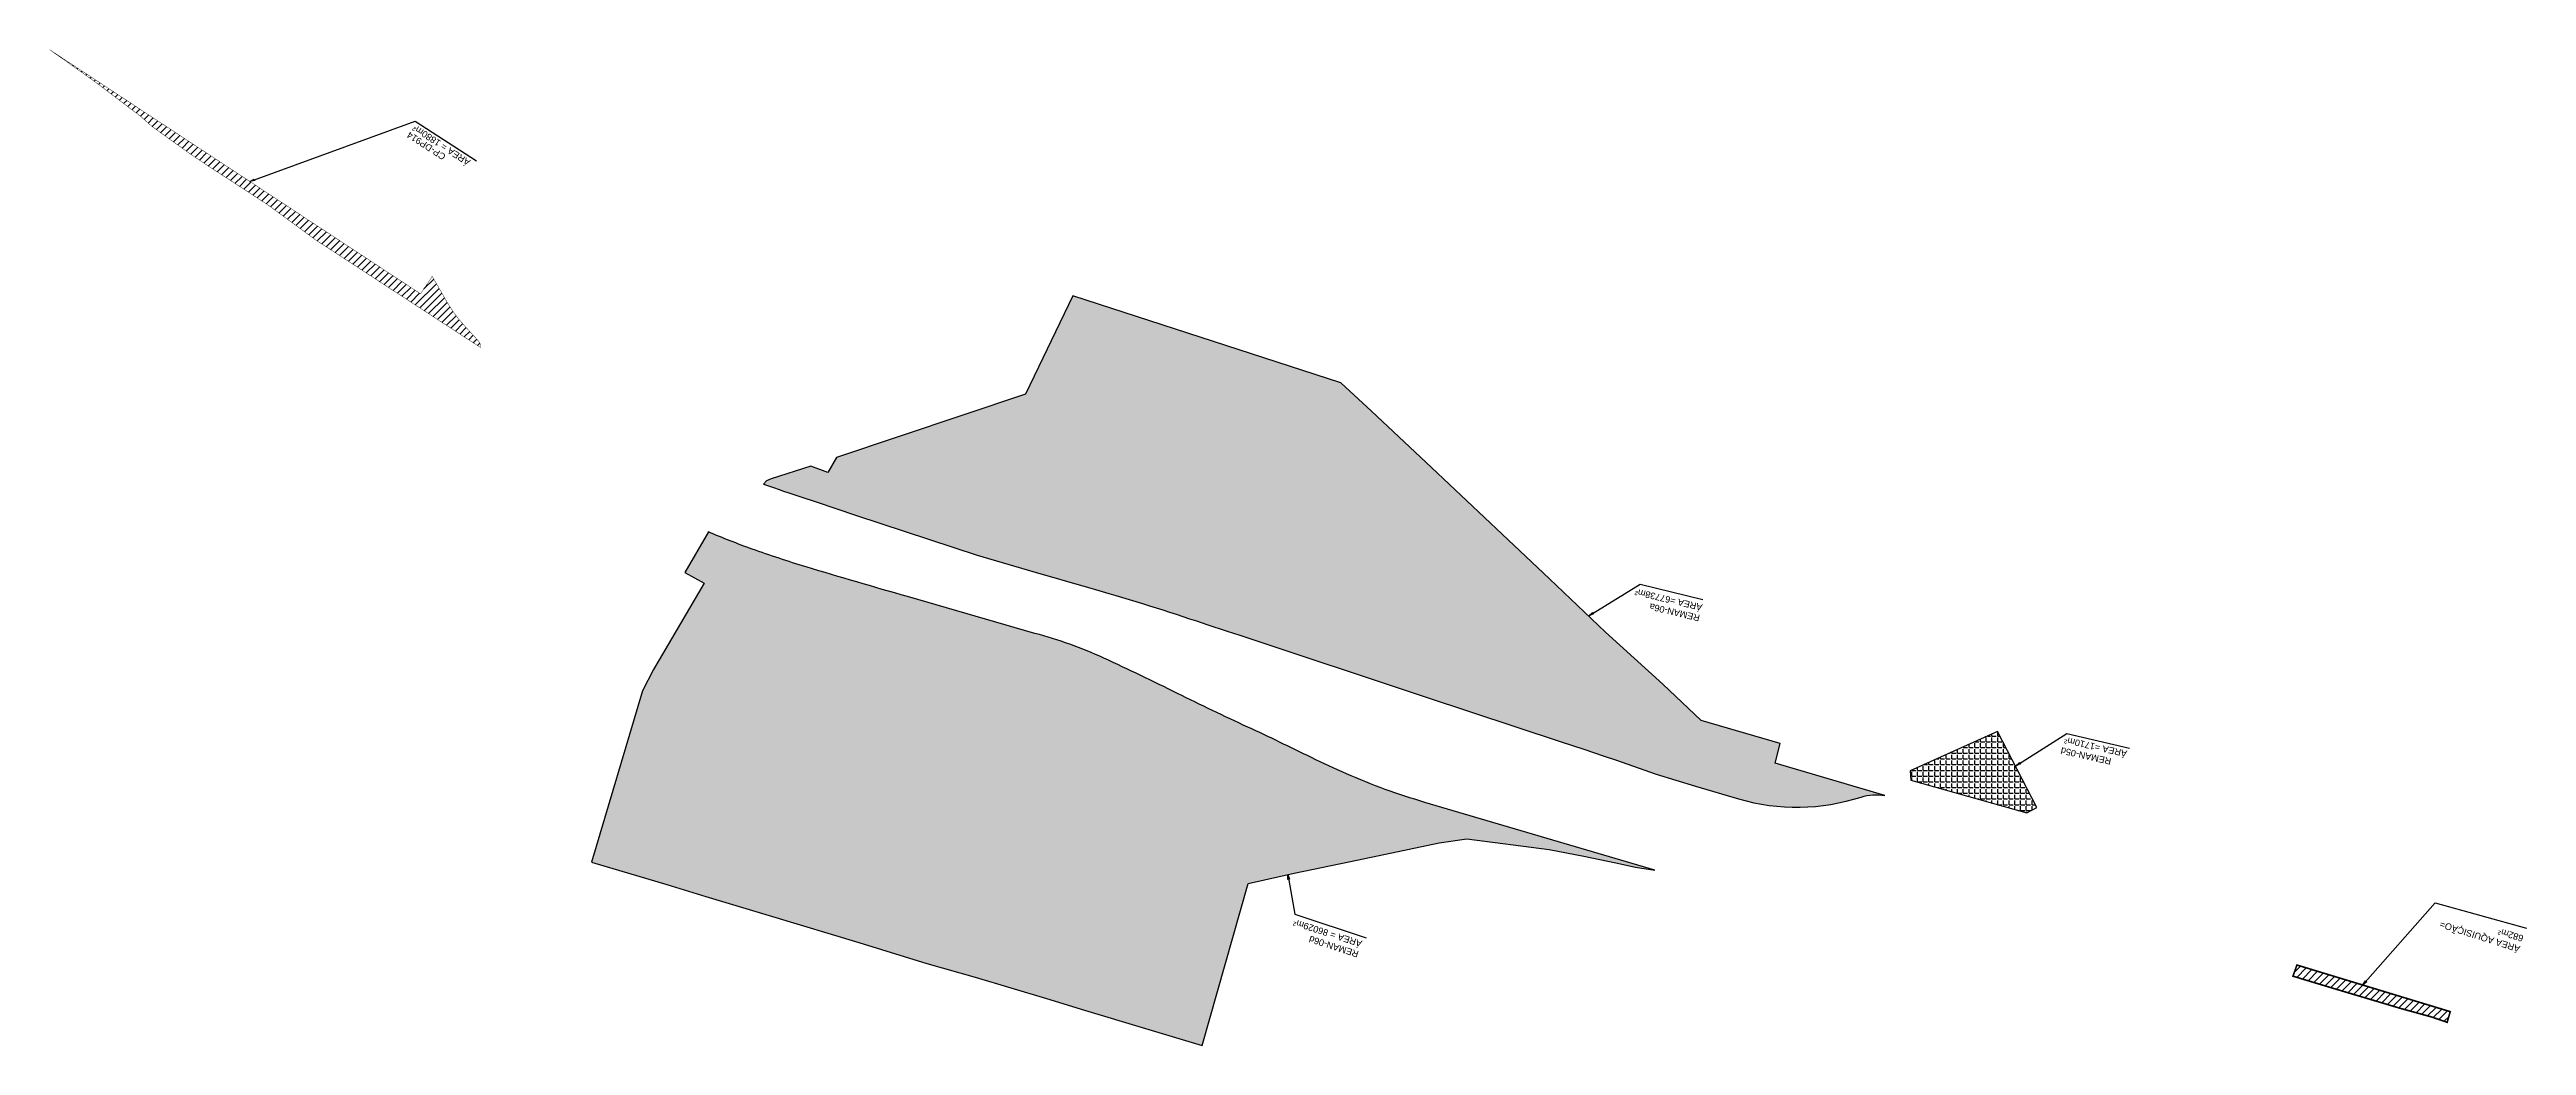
# Model space of a CAD drawing. Header units: metres. Extents: x 287051 to 328239, y 7396995 to 7466021.
# Drawn here: x 287051 to 288562, y 7465177 to 7465784 of the extents above; entities that cross this region are included whole.
import ezdxf

# ---------------------------------------------------------------- set-up
doc = ezdxf.new("R2010")
doc.units = ezdxf.units.M
doc.header["$LTSCALE"] = 10
doc.layers.add('_ÁREA REMANESCENTE', color=7, linetype='Continuous', lineweight=25, true_color=0xdb00db)
for name, color, linetype in [('DESAPROPRIAÇÃO', 160, 'Continuous'), ('F-HATCH-PUBLICA', 240, 'Continuous'), ('U-HZ-TEXTO-DESAP', 2, 'Continuous')]:
    doc.layers.add(name, color=color, linetype=linetype)
doc.styles.add('ARIAL', font='arial.ttf')
doc.styles.add('DIM', font='arial.ttf', dxfattribs={"width": 0.8})
doc.dimstyles.new('U-1_2000', dxfattribs={"dimscale": 2, "dimtxt": 1.5, "dimasz": 0.75, "dimexe": 0.75, "dimexo": 0.75, "dimgap": 0.25, "dimtad": 1, "dimzin": 4, "dimtxsty": 'DIM', "dimblk": 'ARCHTICK', "dimcen": 0.7, "dimdle": 0.75, "dimclrd": 256, "dimclre": 256, "dimclrt": 256, "dimaunit": 1, "dimadec": 3, "dimazin": 2, "dimtfac": 1, "dimtofl": 0, "dimtmove": 0, "dimatfit": 3, "dimldrblk": 'CLOSEDBLANK', "dimfxl": 0, "dimtolj": 1, "dimtzin": 0, "dimlwd": -1, "dimlwe": -1, "dimarcsym": 0})
pattern_1 = [(0, (0, 0), (0, 3.4925), [2.54, -0.9525]), (90, (0, 0), (-3.4925, 2.138539473011066e-16), [2.54, -0.9525])]
pattern_2 = [(45, (0, 0), (-2.245064030267288, 2.245064030267288), [])]

msp = doc.modelspace()

# ---------------------------------------------------------------- texts
at = {"layer": 'U-HZ-TEXTO-DESAP', "style": 'ARIAL'}
for s, p in [('CP-DP914', (287293.1206750108, 7465719.855599477)), ('ÁREA = 1880m²', (287308.1667098101, 7465716.490796651))]:
    msp.add_text(s, height=4, rotation=146.9641465078874, dxfattribs=at).set_placement(p)
at = {"layer": 'U-HZ-TEXTO-DESAP', "color": 2, "linetype": 'Continuous', "lineweight": -3, "attachment_point": 7, "style": 'ARIAL'}
for s, insert, char_height, width, rotation in [('\\pi41.953;{\\C256;\\P\\pi0;REMAN-06a\\PÁREA =67738m²}', (288059.6979698078, 7465445.74827025), 4, 41.95333855019191, 166.60937218617084), ('\\pi137.38;{\\C256;\\P\\pi106.86;REMAN-05d\\P\\pi98.491;ÁREA =1710m²}', (288414.8786515752, 7465334.972163644), 4, 137.3774242956851, 167.3709872969185), ('\\pi50.968;{\\C256;\\P\\pi0;REMAN-06d\\PÁREA = 86029m²}', (287852.1116251433, 7465240.447551541), 4, 50.96789704369485, 162.09253322206362), ('ÁREA AQUISIÇÃO=\\P682m²', (288560.6525178057, 7465243.669639688), 3.999999999999991, 52.51180698034496, 162.45595858374335)]:
    msp.add_mtext(s, dxfattribs=dict(at, insert=insert, char_height=char_height, width=width, rotation=rotation))

# ---------------------------------------------------------------- blocks, each defined once
blk = doc.blocks.new('_ArchTick')
at = {"color": 0, "linetype": 'ByBlock', "const_width": 0.15}
blk.add_lwpolyline([(-0.5, -0.5), (0.5, 0.5)], dxfattribs=at)

# ---------------------------------------------------------------- hatches: boundary and pattern name
at = {"layer": '_ÁREA REMANESCENTE'}
h = msp.add_hatch(dxfattribs=at)
h.set_pattern_fill('ANGLE', color=256, scale=0.5)
h.set_pattern_definition(pattern_1)
edge = h.paths.add_edge_path()
edge.add_line((287616.8917238708, 7465475.684213278), (287650.9138177161, 7465465.859826015))
edge.add_line((287650.9138177161, 7465465.859826015), (287684.9359115614, 7465456.035438753))
edge.add_arc((287193.6078700068, 7463754.554390518), 1771.000000542029, 71.66712841147671, 73.89313766774882, ccw=False)
edge.add_line((287750.6530853036, 7465435.667602064), (287757.0802245087, 7465433.537937555))
edge.add_line((287757.0802245087, 7465433.537937555), (287769.4996657326, 7465429.422693999))
edge.add_line((287769.4996657326, 7465429.422693999), (287777.1876894973, 7465426.875229127))
edge.add_line((287777.1876894973, 7465426.875229127), (287890.2666686895, 7465389.405947535))
edge.add_line((287890.2666686895, 7465389.405947535), (287973.1729871379, 7465361.934526995))
edge.add_line((287973.1729871379, 7465361.934526995), (287986.9631560821, 7465357.365085999))
edge.add_line((287986.9631560821, 7465357.365085999), (287999.4378911715, 7465353.231520546))
edge.add_line((287999.4378911715, 7465353.231520546), (288006.3946926486, 7465350.926349811))
edge.add_line((288006.3946926486, 7465350.926349811), (288031.0908655037, 7465342.097480283))
edge.add_line((288031.0908655037, 7465342.097480283), (288055.0915449517, 7465334.776314882))
edge.add_line((288055.0915449517, 7465334.776314882), (288081.4544622951, 7465327.073801556))
edge.add_line((288081.4544622951, 7465327.073801556), (288082.4446481728, 7465326.788698748))
edge.add_arc((288116.8828273848, 7465447.86433637), 125.8781085533273, 254.1223795147196, 285.9683568250591)
edge.add_line((288151.5127045091, 7465326.8433885), (288152.4721753557, 7465327.058665923))
edge.add_line((288152.4721753557, 7465327.058665923), (288154.2639641256, 7465327.664677406))
edge.add_line((288154.2639641256, 7465327.664677406), (288156.2284295573, 7465328.218593518))
edge.add_arc((288165.4556862226, 7465297.342515931), 32.22536939696772, 81.2191494677329, 106.6386747261999, ccw=False)
edge.add_line((288170.3750674157, 7465329.190186512), (288103.7120059263, 7465348.889882446))
edge.add_line((288103.7120059263, 7465348.889882446), (288106.8455812771, 7465360.904734635))
edge.add_line((288106.8455812771, 7465360.904734635), (288058.7065541639, 7465374.849672844))
edge.add_line((288058.7065541639, 7465374.849672844), (288035.2188270641, 7465397.028109523))
edge.add_line((288035.2188270641, 7465397.028109523), (288000.3215003997, 7465428.770777094))
edge.add_line((288000.3215003997, 7465428.770777094), (287966.0184689933, 7465461.279699996))
edge.add_line((287966.0184689933, 7465461.279699996), (287937.1756603302, 7465488.519141537))
edge.add_line((287937.1756603302, 7465488.519141537), (287894.0228747741, 7465529.17854884))
edge.add_line((287894.0228747741, 7465529.17854884), (287857.4544571375, 7465563.521595452))
edge.add_line((287857.4544571375, 7465563.521595452), (287838.7680929808, 7465580.785540672))
edge.add_line((287838.7680929808, 7465580.785540672), (287675.2128512012, 7465634.014103883))
edge.add_line((287675.2128512012, 7465634.014103883), (287646.3721214392, 7465574.06559612))
edge.add_line((287646.3721214392, 7465574.06559612), (287531.0637477795, 7465535.249560706))
edge.add_line((287531.0637477795, 7465535.249560706), (287525.7948467706, 7465526.249956472))
edge.add_line((287525.7948467706, 7465526.249956472), (287515.4098481365, 7465530.122539154))
edge.add_line((287515.4098481365, 7465530.122539154), (287491.2566463849, 7465522.41612271))
edge.add_line((287491.2566463849, 7465522.41612271), (287488.3763262287, 7465521.082020596))
edge.add_line((287488.3763262287, 7465521.082020596), (287486.6678875622, 7465519.039536205))
edge.add_line((287486.6678875622, 7465519.039536205), (287492.699533717, 7465516.945351625))
edge.add_line((287492.699533717, 7465516.945351625), (287496.0615871915, 7465515.77804831))
edge.add_line((287496.0615871915, 7465515.77804831), (287498.7311798719, 7465514.851167044))
edge.add_line((287498.7311798719, 7465514.851167044), (287502.0517238405, 7465513.750498516))
edge.add_line((287502.0517238405, 7465513.750498516), (287508.8525277605, 7465511.496220025))
edge.add_line((287508.8525277605, 7465511.496220025), (287519.2656290759, 7465508.044564812))
edge.add_line((287519.2656290759, 7465508.044564812), (287542.7565452096, 7465500.257975523))
edge.add_line((287542.7565452096, 7465500.257975523), (287587.7748707914, 7465485.335645133))
edge.add_line((287587.7748707914, 7465485.335645133), (287616.8917238708, 7465475.684213278))
h = msp.add_hatch(dxfattribs=at)
h.set_pattern_fill('ANGLE', color=256, scale=0.5)
h.set_pattern_definition(pattern_1)
h.paths.add_polyline_path([(287842.2379002731, 7465342.311442346, -0.01245824979659226), (287820.828667762, 7465352.273520339, 0.006744802357153811), (287781.9948326581, 7465370.886249147, -0.006744802357163847), (287739.1219865809, 7465391.434841762, 0.006726713699568094), (287694.2246564224, 7465412.955749815, 0.04473018511837362), (287652.1895079435, 7465428.02056682), (287574.4827265845, 7465450.45955945, -0.00357490147704832), (287512.5360939421, 7465468.592956796, -0.01157362791554884), (287479.7458366638, 7465479.467714532, -0.01552574788822971), (287453.0667188455, 7465489.941566145), (287438.5124069402, 7465465.243496116), (287450.3161265117, 7465458.769485892), (287419.4735449009, 7465405.984972347), (287412.7503925018, 7465393.056264739), (287381.6548207911, 7465288.54746896), (287427.5512221952, 7465274.885974671), (287451.3579812406, 7465267.436084451), (287491.9841075249, 7465255.328705344), (287544.6816820808, 7465239.545706335), (287586.3184816475, 7465226.739498892), (287615.7445286644, 7465218.296832825), (287659.2812968806, 7465205.231730883), (287682.4214103451, 7465198.24146784), (287719.5719113159, 7465186.968564389), (287754.2285795261, 7465176.652430554), (287782.2896107237, 7465275.555275081), (287810.3319026321, 7465281.695699691), (287843.7681976114, 7465288.585672492), (287862.2226409763, 7465292.487736419), (287898.7319431035, 7465300.249422382), (287915.7504324288, 7465302.76615861), (287965.9071917412, 7465296.226797215), (287987.1010142937, 7465292.046722606), (288006.6441062199, 7465288.025444802), (288018.4912232425, 7465285.39134626), (288030.3306257716, 7465283.582061964), (287889.9549204359, 7465324.966512752, -0.03098805210466174)])
h = msp.add_hatch(dxfattribs=at)
h.set_pattern_fill('ANGLE', color=256, scale=0.5)
h.set_pattern_definition(pattern_1)
h.paths.add_polyline_path([(288257.2190085693, 7465318.472293392), (288263.4442186588, 7465321.732320718), (288239.4168499941, 7465368.090164868), (288186.1184557396, 7465344.25342902), (288186.5796627677, 7465338.533685221)])
at = {"layer": 'DESAPROPRIAÇÃO', "transparency": 33554687}
h = msp.add_hatch(dxfattribs=at)
h.set_pattern_fill('ANSI31', color=256)
h.set_pattern_definition(pattern_2)
edge = h.paths.add_edge_path()
edge.add_line((287051.155744136, 7465784.086287594), (287277.4183430456, 7465635.143752088))
edge.add_line((287277.4183430456, 7465635.143752088), (287284.477237518, 7465645.867107933))
edge.add_line((287284.477237518, 7465645.867107933), (287293.6219580373, 7465630.020473466))
edge.add_arc((287363.4626756179, 7465670.323911049), 80.63555613497546, 209.988234686753, 222.9326769091272)
edge.add_arc((286539.6296294089, 7464903.89496663), 1044.581851688549, 42.26264139064989, 42.932676909094425, ccw=False)
edge.add_arc((287308.9452541831, 7465603.001924641), 5.064141757001142, -6.68654695430638, 42.26264139098629, ccw=False)
edge.add_line((287313.9749497311, 7465602.412268446), (287259.6406863665, 7465637.883647311))
edge.add_line((287259.6406863665, 7465637.883647311), (287213.3851704688, 7465668.08092666))
edge.add_line((287213.3851704688, 7465668.08092666), (287184.0945232526, 7465689.536427964))
edge.add_line((287184.0945232526, 7465689.536427964), (287144.0446658098, 7465715.650703037))
edge.add_line((287144.0446658098, 7465715.650703037), (287134.8718714147, 7465721.932101311))
edge.add_line((287134.8718714147, 7465721.932101311), (287113.3143994936, 7465737.441412685))
edge.add_line((287113.3143994936, 7465737.441412685), (287106.7971883233, 7465743.300761139))
edge.add_line((287106.7971883233, 7465743.300761139), (287078.5054288565, 7465764.741045259))
edge.add_line((287078.5054288565, 7465764.741045259), (287051.1557441419, 7465784.086287591))
at = {"layer": 'F-HATCH-PUBLICA'}
h = msp.add_hatch(dxfattribs=at)
h.set_pattern_fill('ANSI31', color=256)
h.set_pattern_definition(pattern_2)
h.paths.add_polyline_path([(288422.1057986936, 7465225.719077191), (288419.6544759963, 7465218.924934912), (288443.85552984, 7465211.611361212), (288485.710585141, 7465199.125839225), (288504.2013553808, 7465194.044011504), (288513.7384036265, 7465190.771711621), (288515.5990227913, 7465197.281354121)])

# ---------------------------------------------------------------- linework, layer by layer
at = {"layer": '_ÁREA REMANESCENTE'}
for points in [[(287616.8917238708, 7465475.684213278), (287650.9138177161, 7465465.859826015), (287684.9359115614, 7465456.035438753, -0.009713103115571059), (287750.6530853036, 7465435.667602064), (287757.0802245087, 7465433.537937555), (287769.4996657326, 7465429.422693999), (287777.1876894973, 7465426.875229127), (287890.2666686895, 7465389.405947535), (287973.1729871379, 7465361.934526995), (287986.9631560821, 7465357.365085999), (287999.4378911715, 7465353.231520546), (288006.3946926486, 7465350.926349811), (288031.0908655037, 7465342.097480283), (288055.0915449517, 7465334.776314882), (288081.4544622951, 7465327.073801556), (288081.4544622951, 7465327.073801556), (288081.4544622951, 7465327.073801556), (288081.4544622951, 7465327.073801556, 0.1509934209650813), (288156.2284295573, 7465328.218593518), (288156.2284295573, 7465328.218593518, -0.1134745594568034), (288170.639565818, 7465329.148204496), (288103.7120059263, 7465348.889882446), (288106.8455812771, 7465360.904734635), (288058.7065541639, 7465374.849672844), (288035.2188270641, 7465397.028109523), (288000.3215003997, 7465428.770777094), (287966.0184689933, 7465461.279699996), (287937.1756603302, 7465488.519141537), (287894.0228747741, 7465529.17854884), (287857.4544571375, 7465563.521595452), (287838.7680929808, 7465580.785540672), (287675.2128512012, 7465634.014103883), (287646.3721214392, 7465574.06559612), (287531.0637477795, 7465535.249560706), (287525.7948467706, 7465526.249956472), (287515.4098481365, 7465530.122539154), (287491.2566463849, 7465522.41612271), (287488.3763262287, 7465521.082020596), (287486.6678875622, 7465519.039536205), (287492.699533717, 7465516.945351625), (287496.0615871915, 7465515.77804831), (287498.7311798719, 7465514.851167044), (287502.0517238405, 7465513.750498516), (287508.8525277605, 7465511.496220025), (287519.2656290759, 7465508.044564812), (287542.7565452096, 7465500.257975523), (287587.7748707914, 7465485.335645133)], [(287842.2379002731, 7465342.311442346, -0.01245824979659226), (287820.828667762, 7465352.273520339, 0.006744802357153811), (287781.9948326581, 7465370.886249147, -0.006744802357163847), (287739.1219865809, 7465391.434841762, 0.006726713699568094), (287694.2246564224, 7465412.955749815, 0.04473018511837362), (287652.1895079435, 7465428.02056682), (287574.4827265845, 7465450.45955945, -0.00357490147704832), (287512.5360939421, 7465468.592956796, -0.01157362791554884), (287479.7458366638, 7465479.467714532, -0.01552574788822971), (287453.0667188455, 7465489.941566145), (287438.5124069402, 7465465.243496116), (287450.3161265117, 7465458.769485892), (287419.4735449009, 7465405.984972347), (287412.7503925018, 7465393.056264739), (287381.6548207911, 7465288.54746896), (287427.5512221952, 7465274.885974671), (287451.3579812406, 7465267.436084451), (287491.9841075249, 7465255.328705344), (287544.6816820808, 7465239.545706335), (287586.3184816475, 7465226.739498892), (287615.7445286644, 7465218.296832825), (287659.2812968806, 7465205.231730883), (287682.4214103451, 7465198.24146784), (287719.5719113159, 7465186.968564389), (287754.2285795261, 7465176.652430554), (287782.2896107237, 7465275.555275081), (287810.3319026321, 7465281.695699691), (287843.7681976114, 7465288.585672492), (287862.2226409763, 7465292.487736419), (287898.7319431035, 7465300.249422382), (287915.7504324288, 7465302.76615861), (287965.9071917412, 7465296.226797215), (287987.1010142937, 7465292.046722606), (288006.6441062199, 7465288.025444802), (288018.4912232425, 7465285.39134626), (288030.3306257716, 7465283.582061964), (287889.9549204359, 7465324.966512752, -0.03098805210466174), (287842.2379002731, 7465342.311442346, -0.01245824979659226)]]:
    msp.add_lwpolyline(points, format="xyb", close=True, dxfattribs=at)
at = {"layer": '_ÁREA REMANESCENTE', "flags": 128}
msp.add_lwpolyline([(288257.2190085693, 7465318.472293392), (288263.4442186588, 7465321.732320718), (288239.4168499941, 7465368.090164868), (288186.1184557396, 7465344.25342902), (288186.5796627677, 7465338.533685221), (288257.2190085956, 7465318.472293405)], dxfattribs=at)
at = {"layer": 'DESAPROPRIAÇÃO', "transparency": 33554687, "const_width": 0.25, "flags": 128}
msp.add_lwpolyline([(287051.155744136, 7465784.086287594), (287277.4183430456, 7465635.143752088), (287284.477237518, 7465645.867107933), (287293.6219580373, 7465630.020473466, 0.05654092027805596), (287304.4249862064, 7465615.399925923, -0.002923589805171336), (287312.6930723708, 7465606.407712446, -0.2168891353849966), (287313.9749497311, 7465602.412268446), (287259.6406863665, 7465637.883647311), (287213.3851704688, 7465668.08092666), (287184.0945232526, 7465689.536427964), (287144.0446658098, 7465715.650703037), (287134.8718714147, 7465721.932101311), (287113.3143994936, 7465737.441412685), (287106.7971883233, 7465743.300761139), (287078.5054288565, 7465764.741045259), (287051.1557441419, 7465784.086287591)], format="xyb", dxfattribs=at)
at = {"layer": 'F-HATCH-PUBLICA', "const_width": 0.9999999999999998, "flags": 128}
msp.add_lwpolyline([(288422.1057986936, 7465225.719077191), (288419.6544759963, 7465218.924934912), (288443.85552984, 7465211.611361212), (288485.710585141, 7465199.125839225), (288504.2013553808, 7465194.044011504), (288513.7384036265, 7465190.771711621), (288515.5990227913, 7465197.281354121), (288422.1057986936, 7465225.719077191)], close=True, dxfattribs=at)

msp.set_redraw_order([(e.dxf.handle, doc.entitydb.next_handle()) for e in msp.query("TEXT MTEXT ATTDEF DIMENSION ARC_DIMENSION")])  # texts and dimensions are drawn at this point

# ---------------------------------------------------------------- leaders
at = {"layer": 'U-HZ-TEXTO-DESAP', "color": 2, "linetype": 'Continuous', "lineweight": -3}
for points in [[(287173.2176559949, 7465703.701608173), (287274.0689603169, 7465740.608569885), (287311.4788440915, 7465716.26413974)], [(287990.0796566664, 7465438.771519709), (288021.4454751769, 7465458.116737252), (288059.618019426, 7465448.676734071)], [(288250.6084475978, 7465347.263343384), (288281.7143526152, 7465367.02377571), (288320.0090038055, 7465358.092007426)], [(287806.4220071193, 7465280.973916824), (287810.8314679686, 7465256.707206691), (287854.1936077622, 7465242.276409088)], [(288462.344024615, 7465213.574292182), (288506.3675543688, 7465263.748942986), (288562.1097756267, 7465248.272706213)]]:
    msp.add_leader(points, dimstyle='U-1_2000', override={"dimscale": 1, "dimasz": 3}, dxfattribs=at)

doc.saveas('drawing.dxf')
